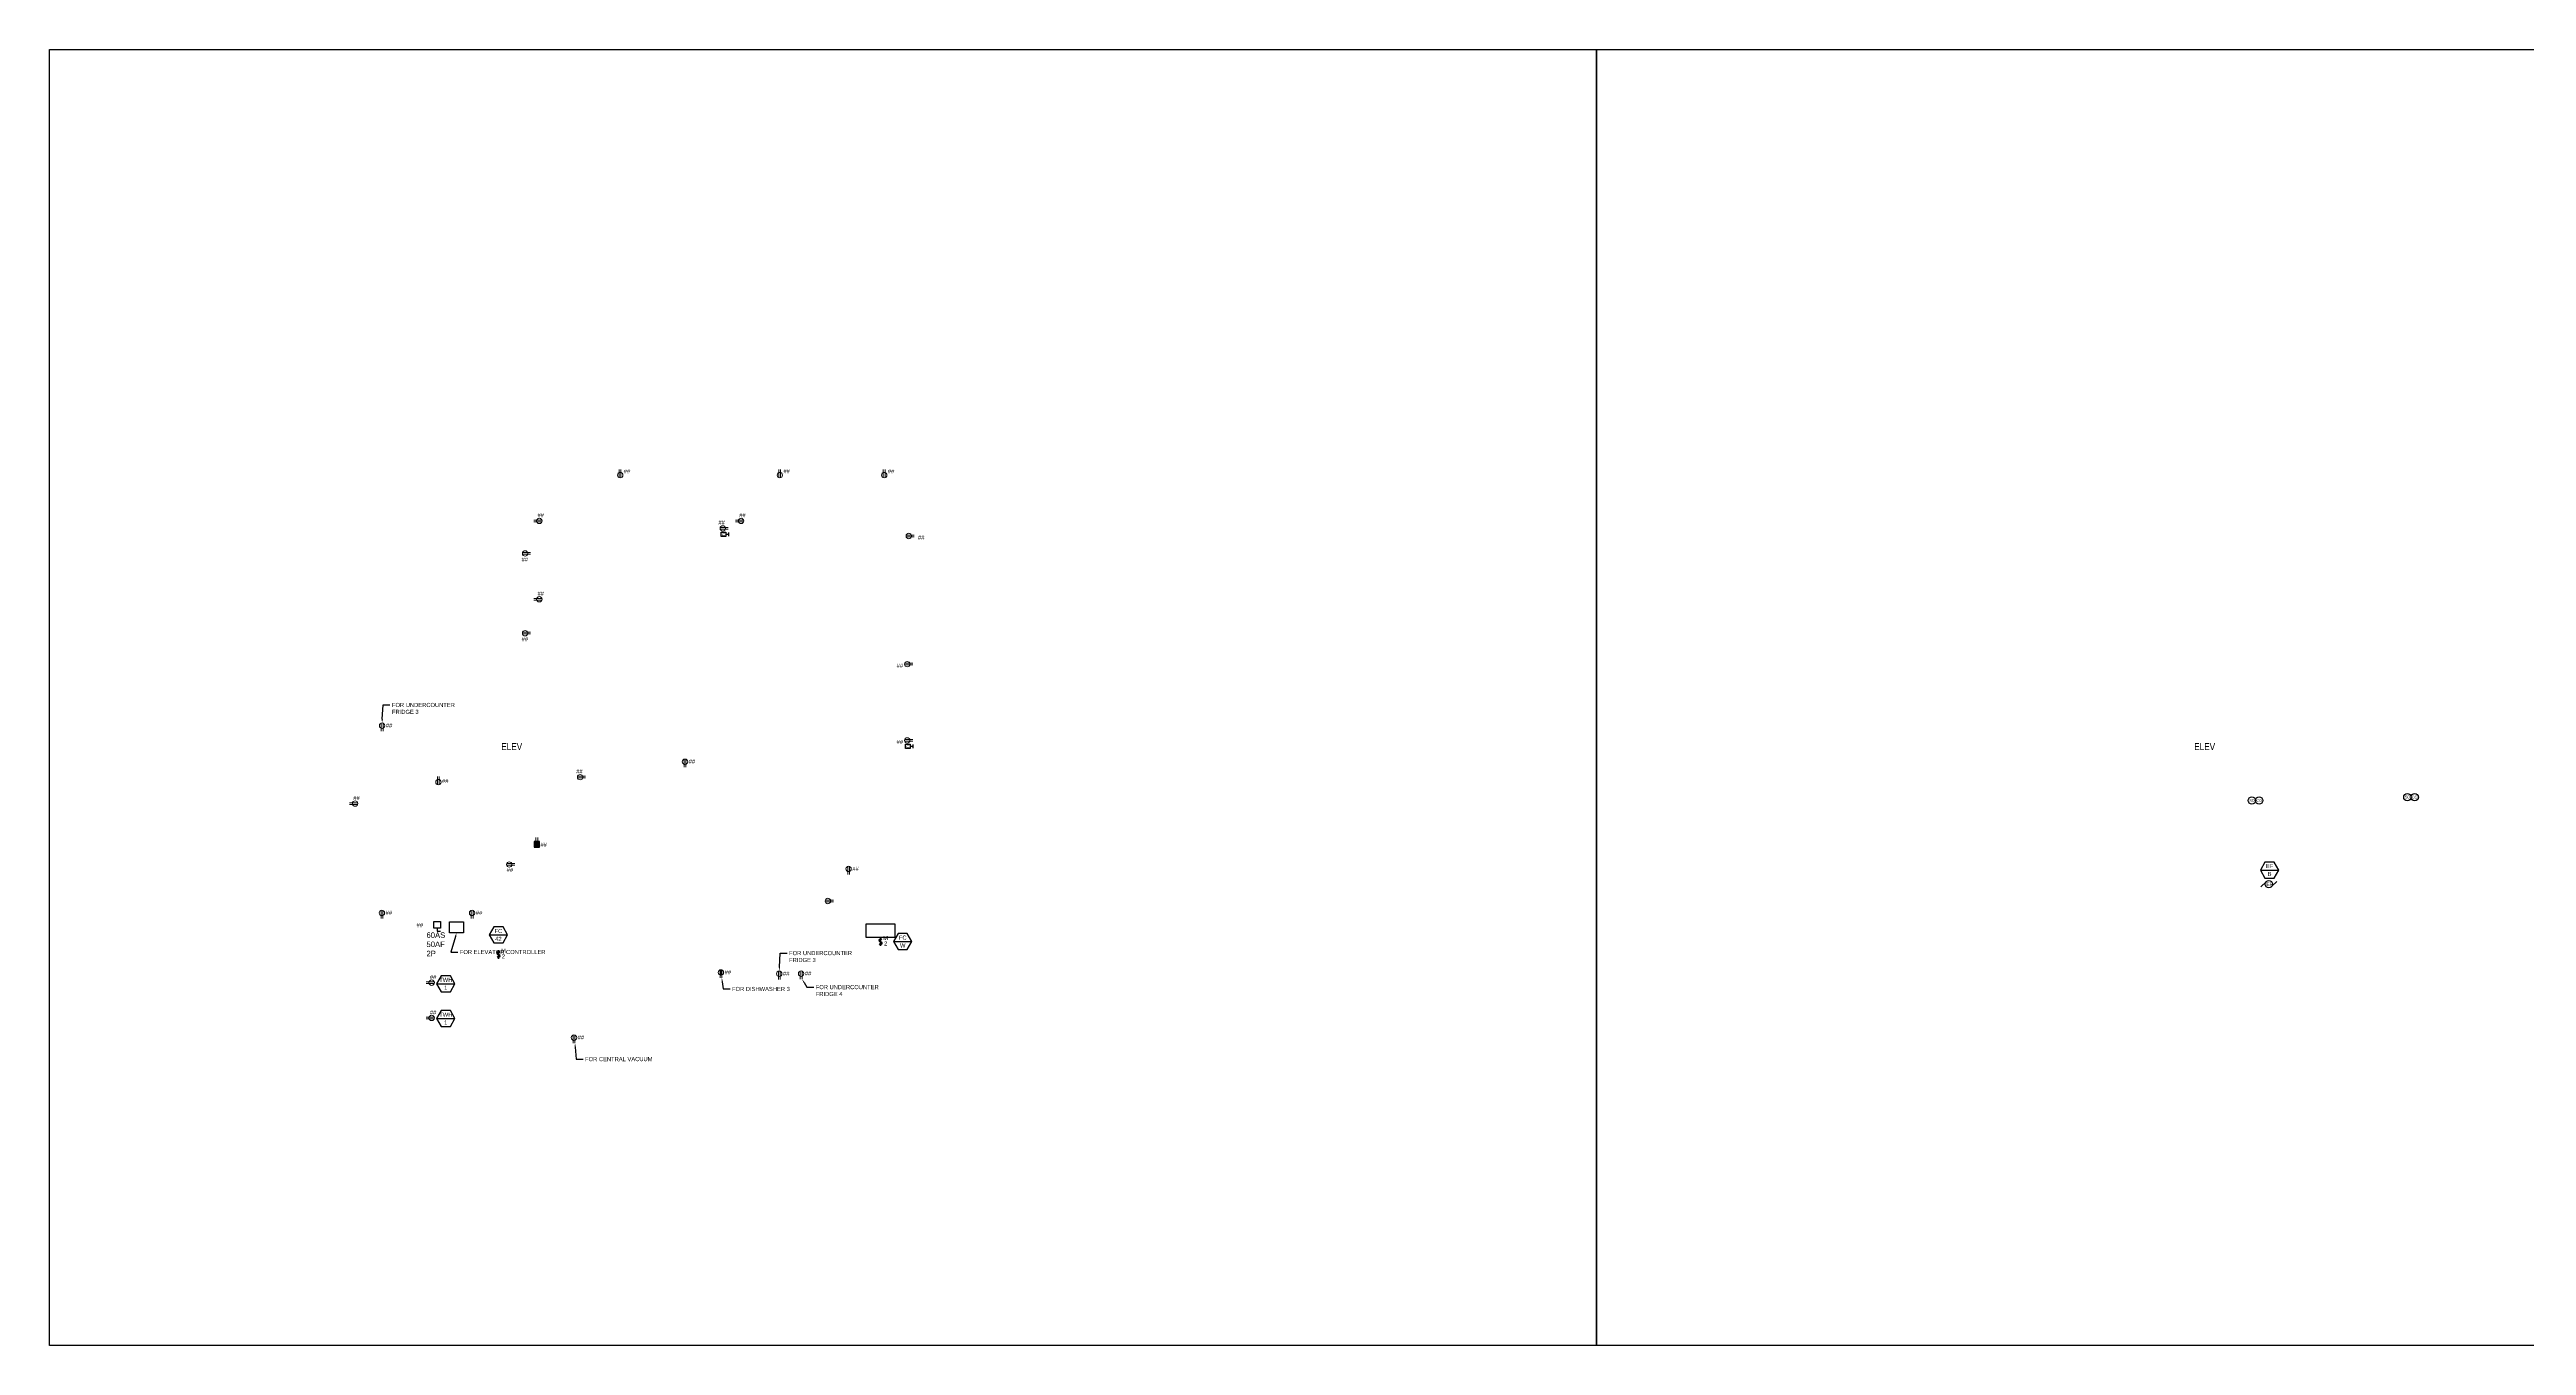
# Model space of a CAD drawing. Header units: inches. Extents: x -4243 to 9462, y -1700 to 6519.
# Drawn here: x 3092 to 5787, y -1700 to -290 of the extents above; entities that cross this region are included whole.
import ezdxf
from ezdxf import colors
from ezdxf.entities.mleader import LeaderData, LeaderLine
from ezdxf.enums import TextEntityAlignment as Align
from ezdxf.math import Vec2, Vec3

# ---------------------------------------------------------------- set-up
doc = ezdxf.new("R2010")
doc.units = ezdxf.units.IN
doc.header["$MEASUREMENT"] = 0
doc.layers.add('CORE', color=4, linetype='Continuous', plot=False)
doc.layers.add('E-SWITCH', color=6, linetype='Continuous', lineweight=50)
for name, color, linetype in [('E-SYM3', 6, 'Continuous'), ('E-TEXT', 2, 'Continuous'), ('E_RECP', 6, 'Continuous'), ('E_SWITCH', 6, 'Continuous'), ('E_SYM', 6, 'Continuous'), ('E_TAG', 2, 'Continuous'), ('M-ANNO-TAG-EQUIP', 50, 'Continuous')]:
    doc.layers.add(name, color=color, linetype=linetype)
doc.layers.get('0').off()
doc.layers.get('0').freeze()
doc.styles.add('ARC-TEXT', font='arial.ttf', dxfattribs={"width": 0.86, "height": 4.5})
doc.styles.add('ArialMT', font='arial.ttf')
doc.styles.add('GEC', font='arial.ttf')
doc.styles.add('GEC_64', font='arial.ttf', dxfattribs={"height": 6})
doc.styles.add('rpm', font='arial.ttf', dxfattribs={"width": 0.85, "height": 0.09375})

# ---------------------------------------------------------------- blocks, each defined once
blk = doc.blocks.new('GFCI DUPLEX')
at = {"linetype": 'Continuous', "lineweight": 0}
h = blk.add_hatch(color=256, dxfattribs=at)
h.dxf.hatch_style = 1
h.paths.add_polyline_path([(-0.183, 0.02, 0.089813), (-0.187, -0.002, 0.073847), (-0.184, -0.02), (-0.067, -0.02, 0.073847), (-0.064, -0.002, 0.089813), (-0.068, 0.02)])
for p, q in [((-0.183, 0.02), (0, 0.02)), ((-0.184, -0.02), (0, -0.02))]:
    blk.add_line(p, q, dxfattribs=at)
blk.add_circle((-0.125, -0.002), 0.0613, dxfattribs=at)
blk = doc.blocks.new('DUPLEX')
at = {"linetype": 'Continuous', "lineweight": 0}
for p, q in [((-0.183, 0.02), (0, 0.02)), ((-0.184, -0.02), (0, -0.02))]:
    blk.add_line(p, q, dxfattribs=at)
blk.add_circle((-0.125, -0.002), 0.0613, dxfattribs=at)
blk = doc.blocks.new('FUSED DISCONNECT SWITCH')
for p, q in [((0, 0.073), (0, 0.146)), ((0, 0.146), (0.073, 0.146))]:
    blk.add_line(p, q)
blk.add_lwpolyline([(0.073, -0.073), (0.073, 0.073), (-0.073, 0.073), (-0.073, -0.073)], close=True)
blk = doc.blocks.new('GE_EQM_TAG')
blk.add_line((-10, 0), (10, 0))
blk.add_lwpolyline([(-5, 8.7), (-10, 0), (-5, -8.7), (5, -8.7), (10, 0), (5, 8.7)], close=True)
at = {"style": 'ARC-TEXT', "width": 1.00018}
for tag, p in [('EQM', (0, 4.3)), ('LABEL', (0, -4.3))]:
    blk.add_attdef(tag, text='', height=4.5, dxfattribs=at).set_placement(p, align=Align.MIDDLE_CENTER)
blk = doc.blocks.new('SMOKE DETECTOR AND CARBON MONOXIDE COMBO')
at = {"color": 0}
for centre in [(-0.083, 0), (0.083, 0)]:
    blk.add_circle(centre, 0.0833, dxfattribs=at)
at = {"color": 0, "style": 'ArialMT'}
for s, p in [('SD', (-0.14, -0.029)), ('CO', (0.017, -0.032))]:
    blk.add_text(s, height=0.0625, dxfattribs=at).set_placement(p)
blk = doc.blocks.new('TELEVISION OUTLET')
for p, q in [((-0.039, 0), (0.039, 0)), ((0, 0), (0, 0.067))]:
    blk.add_line(p, q)
blk.add_lwpolyline([(-0.052, 0.171), (0.052, 0.171), (0.052, 0.067), (-0.052, 0.067)], close=True)
at = {"style": 'ArialMT', "width": 0.9}
blk.add_text('TV', height=0.0625, dxfattribs=at).set_placement((-0.051, 0.088))
blk = doc.blocks.new('DUPLEX ABOVE COUNTER')
h = blk.add_hatch(color=256)
h.dxf.hatch_style = 1
h.paths.add_polyline_path([(-0.214, 0.02), (-0.092, 0.02), (-0.092, -0.02), (-0.214, -0.02)])
at = {"linetype": 'Continuous', "lineweight": 0}
for p, q in [((-0.214, 0.02), (0, 0.02)), ((-0.214, -0.02), (0, -0.02))]:
    blk.add_line(p, q, dxfattribs=at)
for points in [[(-0.214, -0.059), (-0.092, -0.059), (-0.092, 0.059), (-0.214, 0.059)], [(-0.214, 0.02), (-0.092, 0.02), (-0.092, -0.02), (-0.214, -0.02)]]:
    blk.add_lwpolyline(points, close=True)
blk = doc.blocks.new('S-1_Gang(S)')
at = {"layer": 'E-SWITCH', "linetype": 'ByBlock'}
blk.add_line((0, 0), (0, 9.3), dxfattribs=at)
for centre, start, end in [((-0.1, 3.1), 207.1442, 84.7317), ((0.1, 6.2), 27.1442, 264.7317)]:
    blk.add_arc(centre, 1.57, start, end, dxfattribs=at)
at = {"layer": 'E-TEXT', "style": 'ArialMT'}
blk.add_attdef('SWITCH_LEG(A)', text='', height=4.5, dxfattribs=at).set_placement((5.1, 4.7), align=Align.MIDDLE_CENTER)
blk.add_attdef('NUM', text='', height=3, dxfattribs=at).set_placement((2.5, 8.2), align=Align.MIDDLE_LEFT)
blk = doc.blocks.new('EXHAUST FAN')
for p, q in [((-0.063, 0.055), (-0.179, -0.061)), ((0.063, -0.055), (0.179, 0.061))]:
    blk.add_line(p, q)
blk.add_circle((0, 0), 0.0833)
at = {"style": 'ARC-TEXT', "width": 0.8}
blk.add_text('EF', height=0.0833, dxfattribs=at).set_placement((-0.056, -0.041))

msp = doc.modelspace()

# ---------------------------------------------------------------- linework, layer by layer
at = {"layer": 'CORE'}
for points in [[(3091.5, -290), (4774.5, -290), (4774.5, -1699.5), (3091.5, -1699.5)], [(4774.5, -290), (6457.5, -290), (6457.5, -1699.5), (4774.5, -1699.5)]]:
    msp.add_lwpolyline(points, close=True, dxfattribs=at)
at = {"layer": 'E-TEXT'}
msp.add_lwpolyline([(3542, -1238.7), (3542, -1250.6), (3526.8, -1250.6), (3526.8, -1238.7)], close=True, dxfattribs=at)
at = {"layer": 'E_SYM'}
msp.add_lwpolyline([(3980, -1240.9), (4011.4, -1240.9), (4011.4, -1255.7), (3980, -1255.7)], close=True, dxfattribs=at)

# ---------------------------------------------------------------- block references
at = {"layer": 'E-SYM3'}
ref = msp.add_blockref('S-1_Gang(S)', (3995.7, -1255.7), dxfattribs=dict(at, rotation=180))
ref.add_attrib('SWITCH_LEG(A)', 'M', dxfattribs={"layer": 'E-TEXT', "height": 4.5, "style": 'ArialMT'}).set_placement((4001.2, -1254.1), align=Align.TOP_CENTER)
ref.add_attrib('NUM', '2', dxfattribs={"layer": 'E-TEXT', "height": 4.5, "style": 'ArialMT'}).set_placement((3999.5, -1262.3), align=Align.MIDDLE_LEFT)
ref = msp.add_blockref('S-1_Gang(S)', (3579.9, -1269.6), dxfattribs=dict(at, rotation=180))
ref.add_attrib('SWITCH_LEG(A)', 'M', dxfattribs={"layer": 'E-TEXT', "height": 4.5, "style": 'ArialMT'}).set_placement((3585.4, -1268), align=Align.TOP_CENTER)
ref.add_attrib('NUM', '2', dxfattribs={"layer": 'E-TEXT', "height": 4.5, "style": 'ArialMT'}).set_placement((3583.6, -1276.2), align=Align.MIDDLE_LEFT)
at = {"layer": 'E_RECP'}
for name, p, xscale, yscale, zscale, rotation in [('DUPLEX', (3712.3, -746.9), 47.99999999999999, 47.99999999999999, 47.99999999999999, 89.99999999999999), ('DUPLEX', (3886, -746.9), 47.99999999999999, 47.99999999999999, 47.99999999999999, 89.99999999999999), ('DUPLEX', (3999.6, -746.9), 47.99999999999999, 47.99999999999999, 47.99999999999999, 89.99999999999999), ('DUPLEX', (3618.4, -802.8), 47.99999999999999, 47.99999999999999, 47.99999999999999, 180), ('DUPLEX', (3837.9, -802.8), 47.99999999999999, 47.99999999999999, 47.99999999999999, 180), ('DUPLEX', (3618.4, -888), 47.99999999999999, 47.99999999999999, 47.99999999999999, 180), ('DUPLEX', (3453.4, -1031.4), 47.99999999999999, 47.99999999999999, 47.99999999999999, 270), ('DUPLEX', (3783, -1070.6), 47.99999999999999, 47.99999999999999, 47.99999999999999, 270), ('DUPLEX', (3514.5, -1080.8), 47.99999999999999, 47.99999999999999, 47.99999999999999, 90), ('DUPLEX', (3418, -1110.2), 47.99999999999999, 47.99999999999999, 47.99999999999999, 180), ('DUPLEX ABOVE COUNTER', (3621.7, -1147.1), 48, 48, 48, 89.99999999999997), ('DUPLEX', (3961, -1187.2), 47.99999999999999, 47.99999999999999, 47.99999999999999, 270), ('DUPLEX', (3453.2, -1235.1), 47.99999999999999, 47.99999999999999, 47.99999999999999, 269.9999999999999), ('DUPLEX', (3551.3, -1235.1), 47.99999999999999, 47.99999999999999, 47.99999999999999, 269.9999999999999), ('GFCI DUPLEX', (3822.1, -1299.8), 48, 48, 48, 270), ('DUPLEX', (3885.5, -1301.3), 47.99999999999999, 47.99999999999999, 47.99999999999999, 270), ('DUPLEX', (3909.3, -1301.1), 47.99999999999999, 47.99999999999999, 47.99999999999999, 270), ('DUPLEX', (3501.3, -1305), 47.99999999999999, 47.99999999999999, 47.99999999999999, 180), ('DUPLEX', (3501.3, -1343.4), 47.99999999999999, 47.99999999999999, 47.99999999999999, 180), ('DUPLEX', (3662.2, -1370.7), 47.99999999999999, 47.99999999999999, 47.99999999999999, 269.9999999999999)]:
    msp.add_blockref(name, p, dxfattribs=dict(at, xscale=xscale, yscale=yscale, zscale=zscale, rotation=rotation))
for p, xscale, yscale, zscale in [((3830, -810.7), 47.99999999999999, 47.99999999999999, 47.99999999999999), ((3614.9, -838), 47.99999999999999, 47.99999999999999, 47.99999999999999), ((4032.4, -819), 47.99999999999999, 47.99999999999999, 47.99999999999999), ((3614.9, -924.7), 47.99999999999999, 47.99999999999999, 47.99999999999999), ((4030.7, -958.4), 47.99999999999999, 47.99999999999999, 47.99999999999999), ((4030.7, -1041.3), 47.99999999999999, 47.99999999999999, 47.99999999999999), ((3674.8, -1081.3), 47.99999999999999, 47.99999999999999, 47.99999999999999), ((3597.7, -1176.3), 47.99999999999999, 47.99999999999999, 47.99999999999999), ((3944.4, -1216), 48, 48, 48)]:
    msp.add_blockref('DUPLEX', p, dxfattribs=dict(at, xscale=xscale, yscale=yscale, zscale=zscale))
at = {"layer": 'E_SWITCH', "xscale": 48, "yscale": 48, "zscale": 48, "rotation": 89.99999999999999}
for p in [(3830.5, -817.3), (4031.2, -1047.9)]:
    msp.add_blockref('TELEVISION OUTLET', p, dxfattribs=at)
at = {"layer": 'E_SYM', "xscale": 48, "yscale": 48, "zscale": 48}
for name, p in [('SMOKE DETECTOR AND CARBON MONOXIDE COMBO', (5491.7, -1106.8)), ('SMOKE DETECTOR AND CARBON MONOXIDE COMBO', (5660.9, -1103.1)), ('EXHAUST FAN', (5506.2, -1197.8))]:
    msp.add_blockref(name, p, dxfattribs=at)
at = {"layer": 'E_SYM', "xscale": -48, "yscale": 48, "zscale": 48, "rotation": 180}
msp.add_blockref('FUSED DISCONNECT SWITCH', (3513.3, -1242), dxfattribs=at)
at = {"layer": 'M-ANNO-TAG-EQUIP'}
for p, values in [((5507, -1182.4), {'LABEL': 'B', 'EQM': 'EF'}), ((3579.9, -1253), {'LABEL': '42', 'EQM': 'FC'}), ((4019.8, -1260.2), {'LABEL': 'W', 'EQM': 'FC'}), ((3522.6, -1306.1), {'LABEL': '1', 'EQM': 'TWH'}), ((3522.6, -1344), {'LABEL': '1', 'EQM': 'TWH'})]:
    msp.add_blockref('GE_EQM_TAG', p, dxfattribs=at).add_auto_attribs(values)

# ---------------------------------------------------------------- texts
at = {"layer": 'E-TEXT', "transparency": 33554684, "style": 'rpm', "width": 0.85}
for p in [(3595.6, -1051.9), (5437.6, -1051.9)]:
    msp.add_text('ELEV ', height=7.5, dxfattribs=at).set_placement(p, align=Align.CENTER)
at = {"layer": 'E-TEXT', "insert": (3501.6, -1250.2), "char_height": 6, "attachment_point": 1, "style": 'GEC_64'}
msp.add_mtext_dynamic_manual_height_columns('60AS\\P50AF\\P2P', width=15.507, gutter_width=30, heights=[0], dxfattribs=at)
at = {"layer": 'E_TAG', "style": 'GEC_64'}
for p in [(3716.3, -750.9), (3890, -750.9), (4003.6, -750.9), (3622.4, -798.8), (3819.2, -806.7), (3841.9, -798.8), (4036.4, -823), (3605.1, -847), (3622.4, -884), (3605.2, -933.5), (4013.2, -962.4), (3457.4, -1027.4), (4013.2, -1045.3), (3664.5, -1077.4), (3787, -1066.6), (3422, -1106.2), (3518.5, -1087.8), (3625.6, -1157.2), (3588.9, -1184.7), (3965, -1183.2), (3457.2, -1231.1), (3555.3, -1231.1), (3490.9, -1244.6), (3826.1, -1295.8), (3889.5, -1297.3), (3913.3, -1297.1), (3505.3, -1301), (3505.3, -1339.4), (3666.2, -1366.7)]:
    msp.add_text('##', height=4.5, dxfattribs=at).set_placement(p)

# ---------------------------------------------------------------- leaders
at = {"layer": 'E-TEXT'}
ml = msp.add_multileader_mtext('Standard', dxfattribs=at)
ml.set_content('FOR UNDERCOUNTER\\PFRIDGE 3', color=256, style='GEC')
ml.set_leader_properties()
ml.build(insert=Vec2(0, 0))
ml.multileader.update_dxf_attribs({"dogleg_length": 0.09, "arrow_head_size": 4.32, "scale": 48})
ctx = ml.context
ctx.base_point, ctx.scale, ctx.char_height, ctx.arrow_head_size, ctx.landing_gap_size, ctx.plane_origin = Vec3(3461.9, -1002.9), 48, 4.5, 4.32, 2.16, Vec3(3519.8, -1024.3)
notes = []
notes.append((ctx, [(1, (1, 1, 0), (3454.4, -1002.9), (1, 0), 7.53, [(0, [(3453.3, -1022.5)], 0, [])])]))
ctx.mtext.insert, ctx.mtext.width, ctx.mtext.flow_direction = Vec3(3464.1, -1000.6), 68.131, 5
ml = msp.add_multileader_mtext('Standard', dxfattribs=at)
ml.set_content('FOR ELEVATOR CONTROLLER ', color=256, style='GEC')
ml.set_leader_properties()
ml.build(insert=Vec2(0, 0))
ml.multileader.update_dxf_attribs({"dogleg_length": 0.09, "arrow_head_size": 4.32, "scale": 48})
ctx = ml.context
ctx.base_point, ctx.scale, ctx.char_height, ctx.arrow_head_size, ctx.landing_gap_size, ctx.plane_origin = Vec3(3535.7, -1271.6), 48, 4.5, 4.32, 2.16, Vec3(3661.4, -1216.6)
notes.append((ctx, [(1, (1, 1, 0), (3528.2, -1271.6), (1, 0), 7.53, [(0, [(3534.4, -1250.6)], 0, [])])]))
ctx.mtext.insert, ctx.mtext.width, ctx.mtext.flow_direction = Vec3(3537.9, -1269.3), 40.676, 5
ml = msp.add_multileader_mtext('Standard', dxfattribs=at)
ml.set_content('FOR UNDERCOUNTER\\PFRIDGE 3', color=256, style='GEC')
ml.set_leader_properties()
ml.build(insert=Vec2(0, 0))
ml.multileader.update_dxf_attribs({"dogleg_length": 0.09, "arrow_head_size": 4.32, "scale": 48})
ctx = ml.context
ctx.base_point, ctx.scale, ctx.char_height, ctx.arrow_head_size, ctx.landing_gap_size, ctx.plane_origin = Vec3(3894, -1272.8), 48, 4.5, 4.32, 2.16, Vec3(3951.9, -1294.1)
notes.append((ctx, [(1, (1, 1, 0), (3886.5, -1272.8), (1, 0), 7.53, [(0, [(3885.4, -1292.3)], 0, [])])]))
ctx.mtext.insert, ctx.mtext.width, ctx.mtext.flow_direction = Vec3(3896.2, -1270.5), 68.131, 5
ml = msp.add_multileader_mtext('Standard', dxfattribs=at)
ml.set_content('FOR DISHWASHER 3 ', color=256, style='GEC')
ml.set_leader_properties()
ml.build(insert=Vec2(0, 0))
ml.multileader.update_dxf_attribs({"dogleg_length": 0.09, "arrow_head_size": 4.32, "scale": 48})
ctx = ml.context
ctx.base_point, ctx.scale, ctx.char_height, ctx.arrow_head_size, ctx.landing_gap_size, ctx.plane_origin = Vec3(3831.9, -1311.7), 48, 4.5, 4.32, 2.16, Vec3(3950, -1265.8)
notes.append((ctx, [(1, (1, 1, 0), (3824.4, -1311.7), (1, 0), 7.53, [(0, [(3823, -1299.8)], 0, [])])]))
ctx.mtext.insert, ctx.mtext.width, ctx.mtext.flow_direction = Vec3(3834.1, -1309.5), 40.676, 5
ml = msp.add_multileader_mtext('Standard', dxfattribs=at)
ml.set_content('FOR UNDERCOUNTER\\PFRIDGE 4', color=256, style='GEC')
ml.set_leader_properties()
ml.build(insert=Vec2(0, 0))
ml.multileader.update_dxf_attribs({"dogleg_length": 0.09, "arrow_head_size": 4.32, "scale": 48})
ctx = ml.context
ctx.base_point, ctx.scale, ctx.char_height, ctx.arrow_head_size, ctx.landing_gap_size, ctx.plane_origin = Vec3(3923, -1309.8), 48, 4.5, 4.32, 2.16, Vec3(3975.7, -1293.9)
notes.append((ctx, [(1, (1, 1, 0), (3915.5, -1309.8), (1, 0), 7.53, [(0, [(3910.3, -1301.1)], 0, [])])]))
ctx.mtext.insert, ctx.mtext.width, ctx.mtext.flow_direction = Vec3(3925.2, -1307.5), 68.131, 5
ml = msp.add_multileader_mtext('Standard', dxfattribs=at)
ml.set_content('FOR CENTRAL VACUUM', color=256, style='GEC')
ml.set_leader_properties()
ml.build(insert=Vec2(0, 0))
ml.multileader.update_dxf_attribs({"dogleg_length": 0.09, "arrow_head_size": 4.32, "scale": 48})
ctx = ml.context
ctx.base_point, ctx.scale, ctx.char_height, ctx.arrow_head_size, ctx.landing_gap_size, ctx.plane_origin = Vec3(3672.1, -1388.1), 48, 4.5, 4.32, 2.16, Vec3(3790.1, -1336.6)
notes.append((ctx, [(1, (1, 1, 0), (3664.5, -1388.1), (1, 0), 7.53, [(0, [(3663.2, -1370.6)], 0, [])])]))
ctx.mtext.insert, ctx.mtext.width, ctx.mtext.flow_direction = Vec3(3674.2, -1385.8), 91.453, 5
for ctx, leaders in notes:
    for number, flags, end, landing, length, lines in leaders:
        leader = LeaderData()
        leader.index, (leader.has_last_leader_line, leader.has_dogleg_vector, leader.attachment_direction) = number, flags
        leader.last_leader_point, leader.dogleg_vector, leader.dogleg_length = Vec3(end), Vec3(landing), length
        for number, points, colour, breaks in lines:
            line = LeaderLine()
            line.index, line.vertices, line.color, line.breaks = number, Vec3.list(points), colors.encode_raw_color(colour), breaks
            leader.lines.append(line)
        ctx.leaders.append(leader)

doc.saveas('drawing.dxf')
